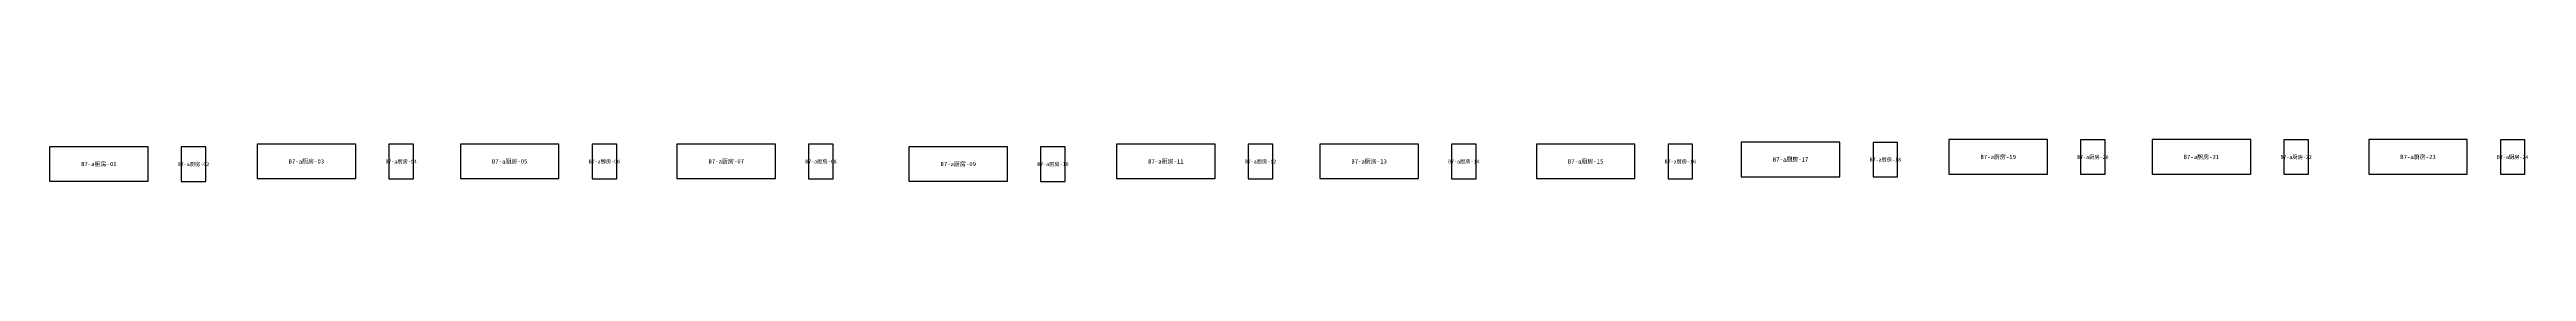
# Model space of a CAD drawing. Header units: inches. Extents: x 44145 to 132907, y -98283 to 21892.
# Drawn here: x 44752 to 90871, y -14832 to -14051 of the extents above; entities that cross this region are included whole.
import ezdxf
from ezdxf.enums import TextEntityAlignment as Align

# ---------------------------------------------------------------- set-up
doc = ezdxf.new("R2010")
doc.units = ezdxf.units.IN
doc.layers.add('NUMBERS', color=7, linetype='Continuous')
doc.layers.add('OUTER', color=7, linetype='Continuous')

msp = doc.modelspace()

# ---------------------------------------------------------------- linework, layer by layer
at = {"layer": 'OUTER'}
for points in [[(44752, -14829), (46588, -14829), (46588, -14184), (44752, -14184), (44752, -14829)], [(47204, -14832), (47661, -14832), (47661, -14188), (47204, -14188), (47204, -14832)], [(48618, -14780), (50453, -14780), (50453, -14136), (48618, -14136), (48618, -14780)], [(51070, -14783), (51527, -14783), (51527, -14139), (51070, -14139), (51070, -14783)], [(52403, -14780), (54238, -14780), (54238, -14136), (52403, -14136), (52403, -14780)], [(54854, -14783), (55312, -14783), (55312, -14139), (54854, -14139), (54854, -14783)], [(56434, -14780), (58270, -14780), (58270, -14136), (56434, -14136), (56434, -14780)], [(58886, -14783), (59343, -14783), (59343, -14139), (58886, -14139), (58886, -14783)], [(60754, -14829), (62589, -14829), (62589, -14184), (60754, -14184), (60754, -14829)], [(63206, -14832), (63663, -14832), (63663, -14188), (63206, -14188), (63206, -14832)], [(64620, -14780), (66455, -14780), (66455, -14136), (64620, -14136), (64620, -14780)], [(67071, -14783), (67528, -14783), (67528, -14139), (67071, -14139), (67071, -14783)], [(68404, -14780), (70240, -14780), (70240, -14136), (68404, -14136), (68404, -14780)], [(70856, -14783), (71313, -14783), (71313, -14139), (70856, -14139), (70856, -14783)], [(72436, -14780), (74271, -14780), (74271, -14136), (72436, -14136), (72436, -14780)], [(74888, -14783), (75345, -14783), (75345, -14139), (74888, -14139), (74888, -14783)], [(76252, -14745), (78088, -14745), (78088, -14100), (76252, -14100), (76252, -14745)], [(78704, -14748), (79161, -14748), (79161, -14103), (78704, -14103), (78704, -14748)], [(80118, -14696), (81953, -14696), (81953, -14051), (80118, -14051), (80118, -14696)], [(82570, -14699), (83027, -14699), (83027, -14055), (82570, -14055), (82570, -14699)], [(83903, -14696), (85738, -14696), (85738, -14051), (83903, -14051), (83903, -14696)], [(86355, -14699), (86812, -14699), (86812, -14055), (86355, -14055), (86355, -14699)], [(87934, -14696), (89770, -14696), (89770, -14051), (87934, -14051), (87934, -14696)], [(90386, -14699), (90843, -14699), (90843, -14055), (90386, -14055), (90386, -14699)]]:
    msp.add_lwpolyline(points, dxfattribs=at)

# ---------------------------------------------------------------- texts
at = {"layer": 'NUMBERS'}
for s, height, p in [('B7-a厨房-01', 80, (45670, -14507)), ('B7-a厨房-02', 70.6, (47433, -14510)), ('B7-a厨房-03', 80, (49535, -14458)), ('B7-a厨房-04', 70.6, (51298, -14461)), ('B7-a厨房-05', 80, (53320, -14458)), ('B7-a厨房-06', 70.6, (55083, -14461)), ('B7-a厨房-07', 80, (57352, -14458)), ('B7-a厨房-08', 70.6, (59115, -14461)), ('B7-a厨房-09', 80, (61672, -14507)), ('B7-a厨房-10', 70.6, (63434, -14510)), ('B7-a厨房-11', 80, (65537, -14458)), ('B7-a厨房-12', 70.6, (67300, -14461)), ('B7-a厨房-13', 80, (69322, -14458)), ('B7-a厨房-14', 70.6, (71085, -14461)), ('B7-a厨房-15', 80, (73354, -14458)), ('B7-a厨房-16', 70.6, (75116, -14461)), ('B7-a厨房-17', 80, (77170, -14422)), ('B7-a厨房-18', 70.6, (78933, -14425)), ('B7-a厨房-19', 80, (81036, -14374)), ('B7-a厨房-20', 70.6, (82798, -14377)), ('B7-a厨房-21', 80, (84820, -14374)), ('B7-a厨房-22', 70.6, (86583, -14377)), ('B7-a厨房-23', 80, (88852, -14374)), ('B7-a厨房-24', 70.6, (90615, -14377))]:
    msp.add_text(s, height=height, dxfattribs=at).set_placement(p, align=Align.MIDDLE_CENTER)

doc.saveas('drawing.dxf')
